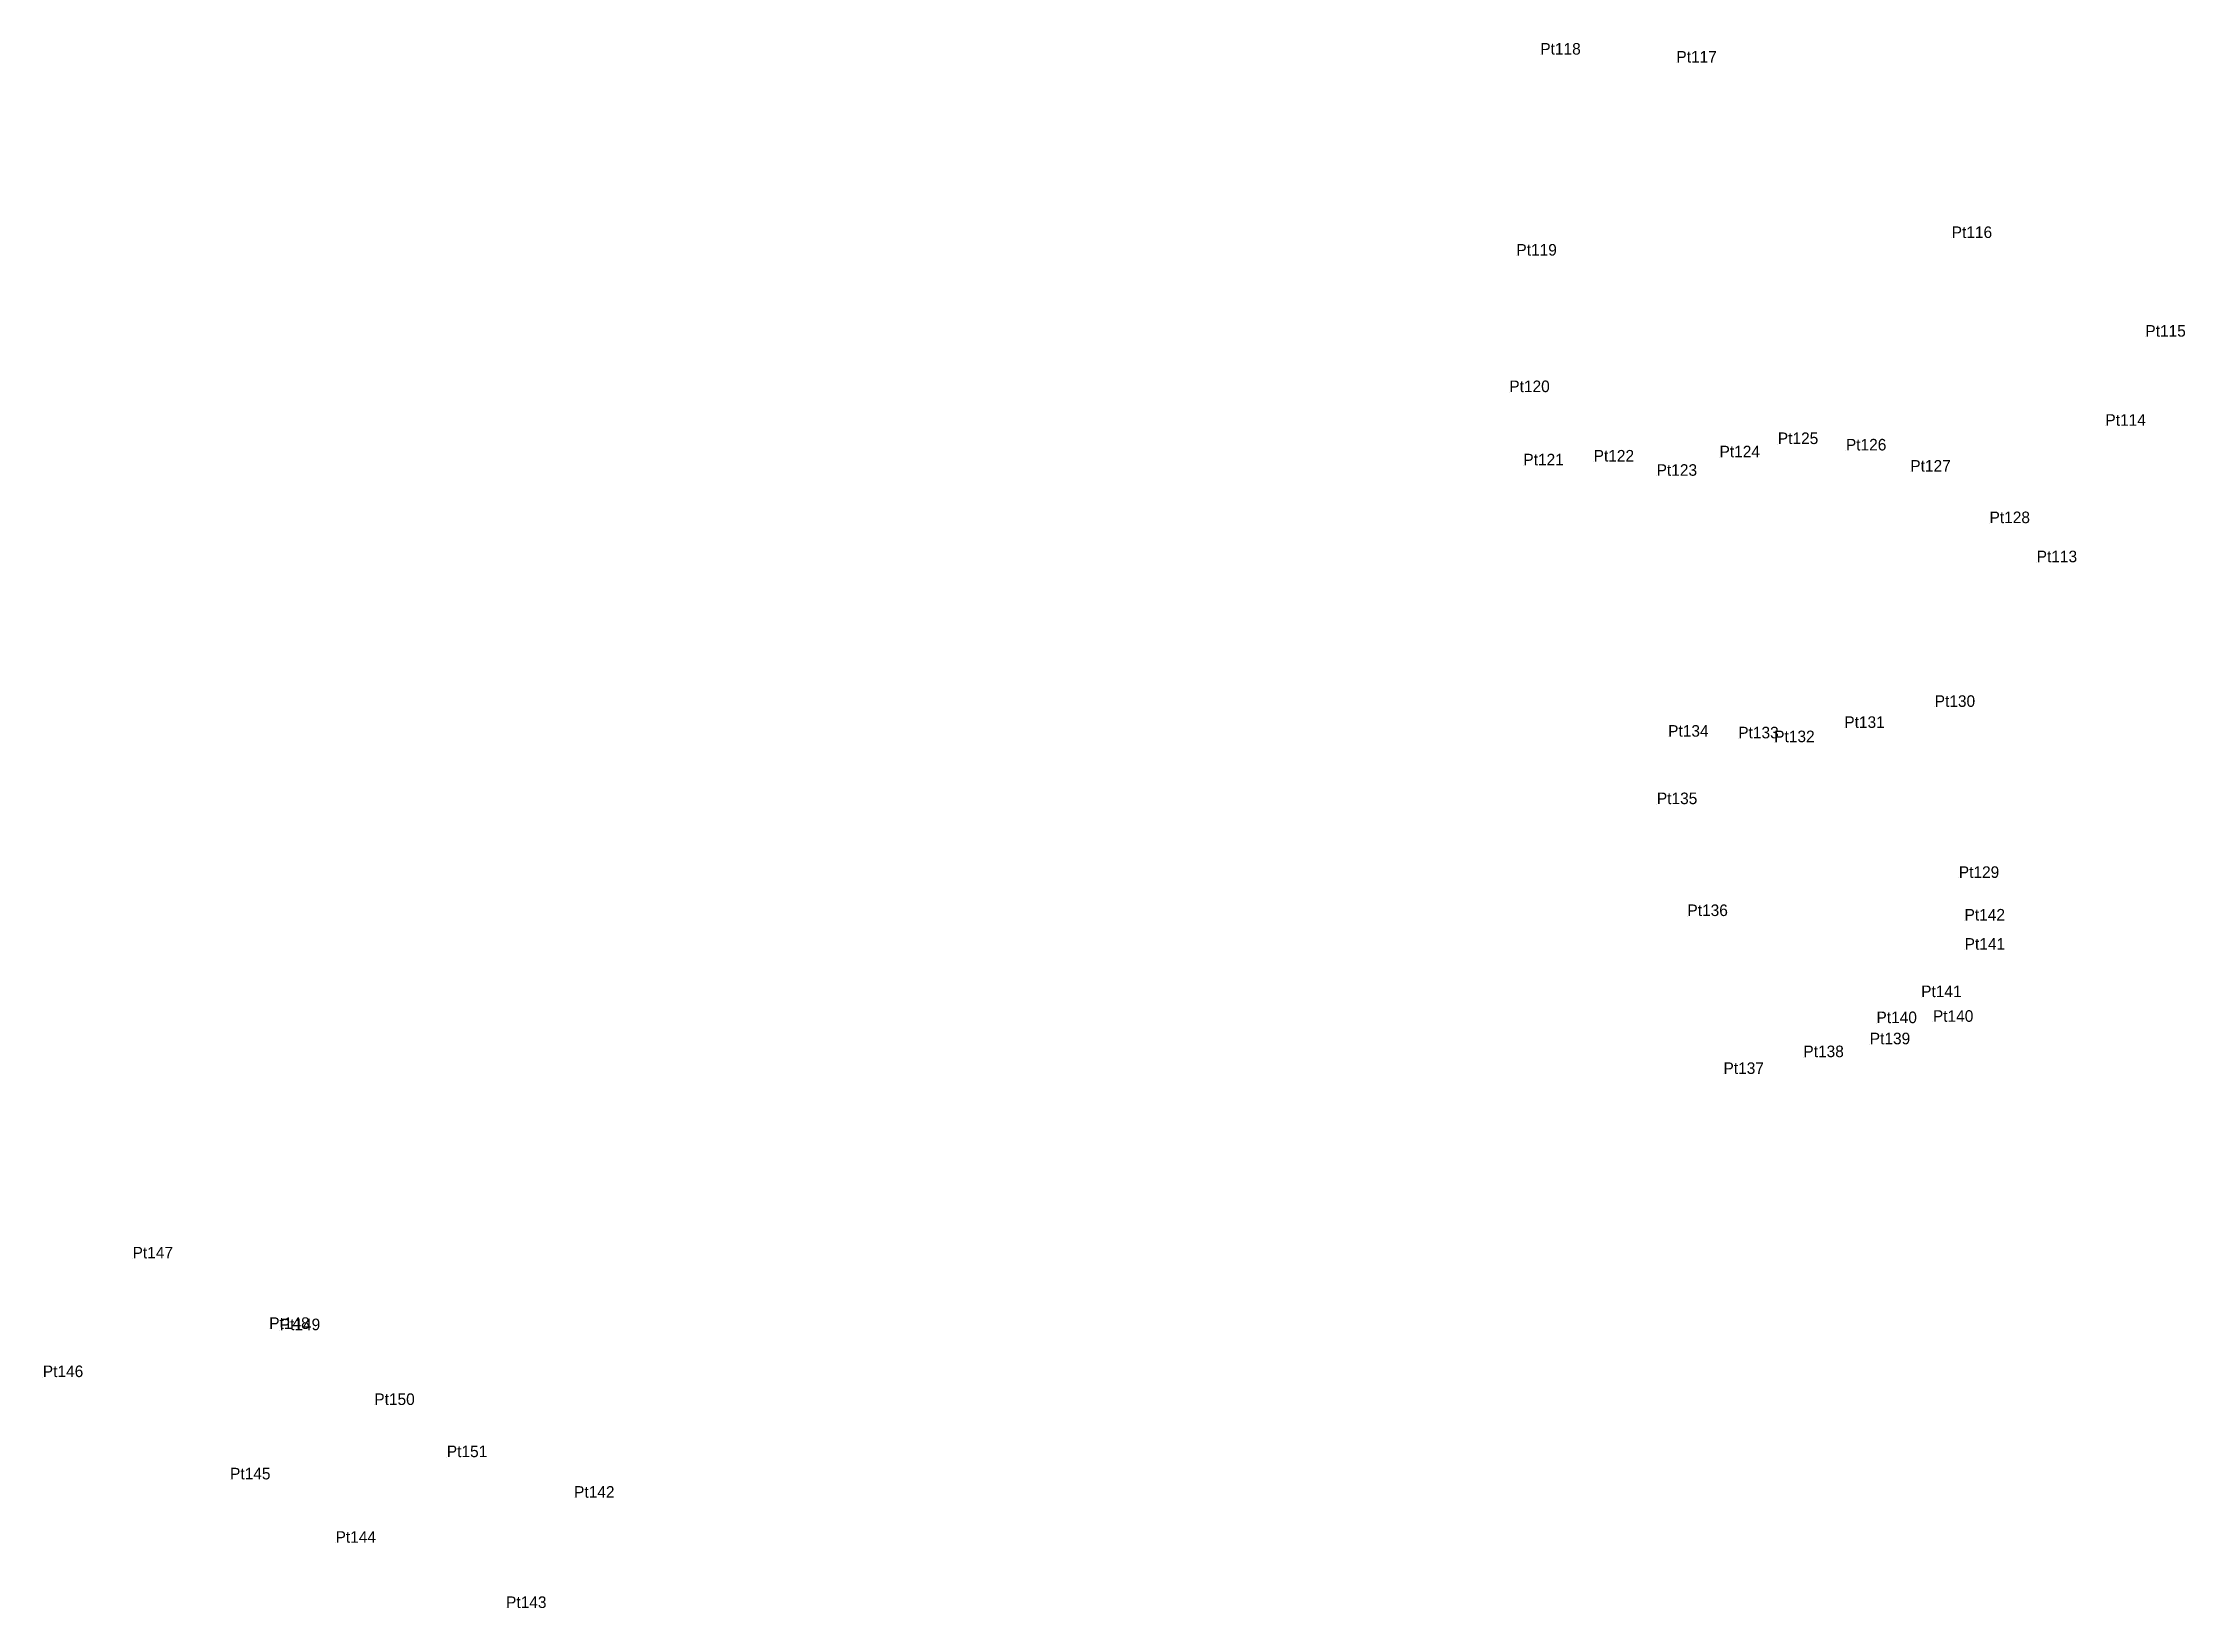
# Model space of a CAD drawing. Extents: x 0 to 667379, y 0 to 1854856.
# Drawn here: x 551413.1 to 551746.3, y 1842259.9 to 1842503.3 of the extents above; entities that cross this region are included whole.
import ezdxf

# ---------------------------------------------------------------- set-up
doc = ezdxf.new("R2010")
doc.units = 0
doc.layers.add('Level 12', color=7, linetype='Continuous')
doc.layers.add('Level 7', color=7, linetype='Continuous')

msp = doc.modelspace()

# ---------------------------------------------------------------- texts
at = {"layer": 'Level 12'}
for s, p in [('Pt118', (551646.017, 1842501.499)), ('Pt117', (551667.182, 1842500.258)), ('Pt119', (551642.297, 1842470.235)), ('Pt116', (551710.008, 1842472.973)), ('Pt115', (551740.13, 1842457.627)), ('Pt120', (551641.199, 1842449.003)), ('Pt114', (551733.914, 1842443.769)), ('Pt125', (551682.966, 1842440.925)), ('Pt121', (551643.383, 1842437.61)), ('Pt122', (551654.317, 1842438.204)), ('Pt124', (551673.897, 1842438.86)), ('Pt126', (551693.554, 1842439.925)), ('Pt123', (551664.111, 1842435.987)), ('Pt127', (551703.571, 1842436.633)), ('Pt128', (551715.892, 1842428.621)), ('Pt113', (551723.224, 1842422.542)), ('Pt130', (551707.364, 1842400.046)), ('Pt134', (551665.902, 1842395.409)), ('Pt133', (551676.805, 1842395.151)), ('Pt132', (551682.399, 1842394.553)), ('Pt131', (551693.304, 1842396.774)), ('Pt135', (551664.15, 1842384.916)), ('Pt129', (551711.112, 1842373.446)), ('Pt136', (551668.901, 1842367.512)), ('Pt142', (551712.006, 1842366.813)), ('Pt141', (551712.023, 1842362.275)), ('Pt141', (551705.257, 1842354.902)), ('Pt140', (551698.304, 1842350.854)), ('Pt140', (551707.087, 1842351.064)), ('Pt139', (551697.265, 1842347.565)), ('Pt138', (551686.939, 1842345.562)), ('Pt137', (551674.513, 1842342.951)), ('Pt147', (551427.058, 1842314.26)), ('Pt148', (551448.312, 1842303.297)), ('Pt149', (551449.952, 1842303.096)), ('Pt146', (551413.1, 1842295.803)), ('Pt150', (551464.659, 1842291.467)), ('Pt151', (551475.937, 1842283.35)), ('Pt145', (551442.218, 1842279.892)), ('Pt142', (551495.728, 1842277.04)), ('Pt144', (551458.633, 1842270.034)), ('Pt143', (551485.149, 1842259.89))]:
    msp.add_text(s, height=1.8, dxfattribs=at).set_placement(p)

# ---------------------------------------------------------------- linework, layer by layer
at = {"layer": 'Level 7'}
for p, q in [((551646.017, 1842501.499), (551646.017, 1842501.499)), ((551667.182, 1842500.258), (551667.182, 1842500.258)), ((551710.008, 1842472.973), (551710.008, 1842472.973)), ((551642.297, 1842470.235), (551642.297, 1842470.235)), ((551740.13, 1842457.627), (551740.13, 1842457.627)), ((551641.199, 1842449.003), (551641.199, 1842449.003)), ((551733.914, 1842443.769), (551733.914, 1842443.769)), ((551673.897, 1842438.86), (551673.897, 1842438.86)), ((551682.966, 1842440.925), (551682.966, 1842440.925)), ((551693.554, 1842439.925), (551693.554, 1842439.925)), ((551643.383, 1842437.61), (551643.383, 1842437.61)), ((551654.317, 1842438.204), (551654.317, 1842438.204)), ((551664.111, 1842435.987), (551664.111, 1842435.987)), ((551703.571, 1842436.633), (551703.571, 1842436.633)), ((551715.892, 1842428.621), (551715.892, 1842428.621)), ((551723.224, 1842422.542), (551723.224, 1842422.542)), ((551707.364, 1842400.046), (551707.364, 1842400.046)), ((551665.902, 1842395.409), (551665.902, 1842395.409)), ((551693.304, 1842396.774), (551693.304, 1842396.774)), ((551676.805, 1842395.151), (551676.805, 1842395.151)), ((551682.399, 1842394.553), (551682.399, 1842394.553)), ((551664.15, 1842384.916), (551664.15, 1842384.916)), ((551711.112, 1842373.446), (551711.112, 1842373.446)), ((551668.901, 1842367.512), (551668.901, 1842367.512)), ((551712.006, 1842366.813), (551712.006, 1842366.813)), ((551712.023, 1842362.275), (551712.023, 1842362.275)), ((551705.257, 1842354.902), (551705.257, 1842354.902)), ((551698.304, 1842350.854), (551698.304, 1842350.854)), ((551707.087, 1842351.064), (551707.087, 1842351.064)), ((551686.939, 1842345.562), (551686.939, 1842345.562)), ((551697.265, 1842347.565), (551697.265, 1842347.565)), ((551674.513, 1842342.951), (551674.513, 1842342.951)), ((551427.058, 1842314.26), (551427.058, 1842314.26)), ((551448.312, 1842303.297), (551448.312, 1842303.297)), ((551449.952, 1842303.096), (551449.952, 1842303.096)), ((551413.1, 1842295.803), (551413.1, 1842295.803)), ((551464.659, 1842291.467), (551464.659, 1842291.467)), ((551475.937, 1842283.35), (551475.937, 1842283.35)), ((551442.218, 1842279.892), (551442.218, 1842279.892)), ((551495.728, 1842277.04), (551495.728, 1842277.04)), ((551458.633, 1842270.034), (551458.633, 1842270.034)), ((551485.149, 1842259.89), (551485.149, 1842259.89))]:
    msp.add_line(p, q, dxfattribs=at)

msp.set_redraw_order([(e.dxf.handle, doc.entitydb.next_handle()) for e in msp.query("TEXT MTEXT ATTDEF DIMENSION ARC_DIMENSION")])  # texts and dimensions are drawn at this point

doc.saveas('drawing.dxf')
